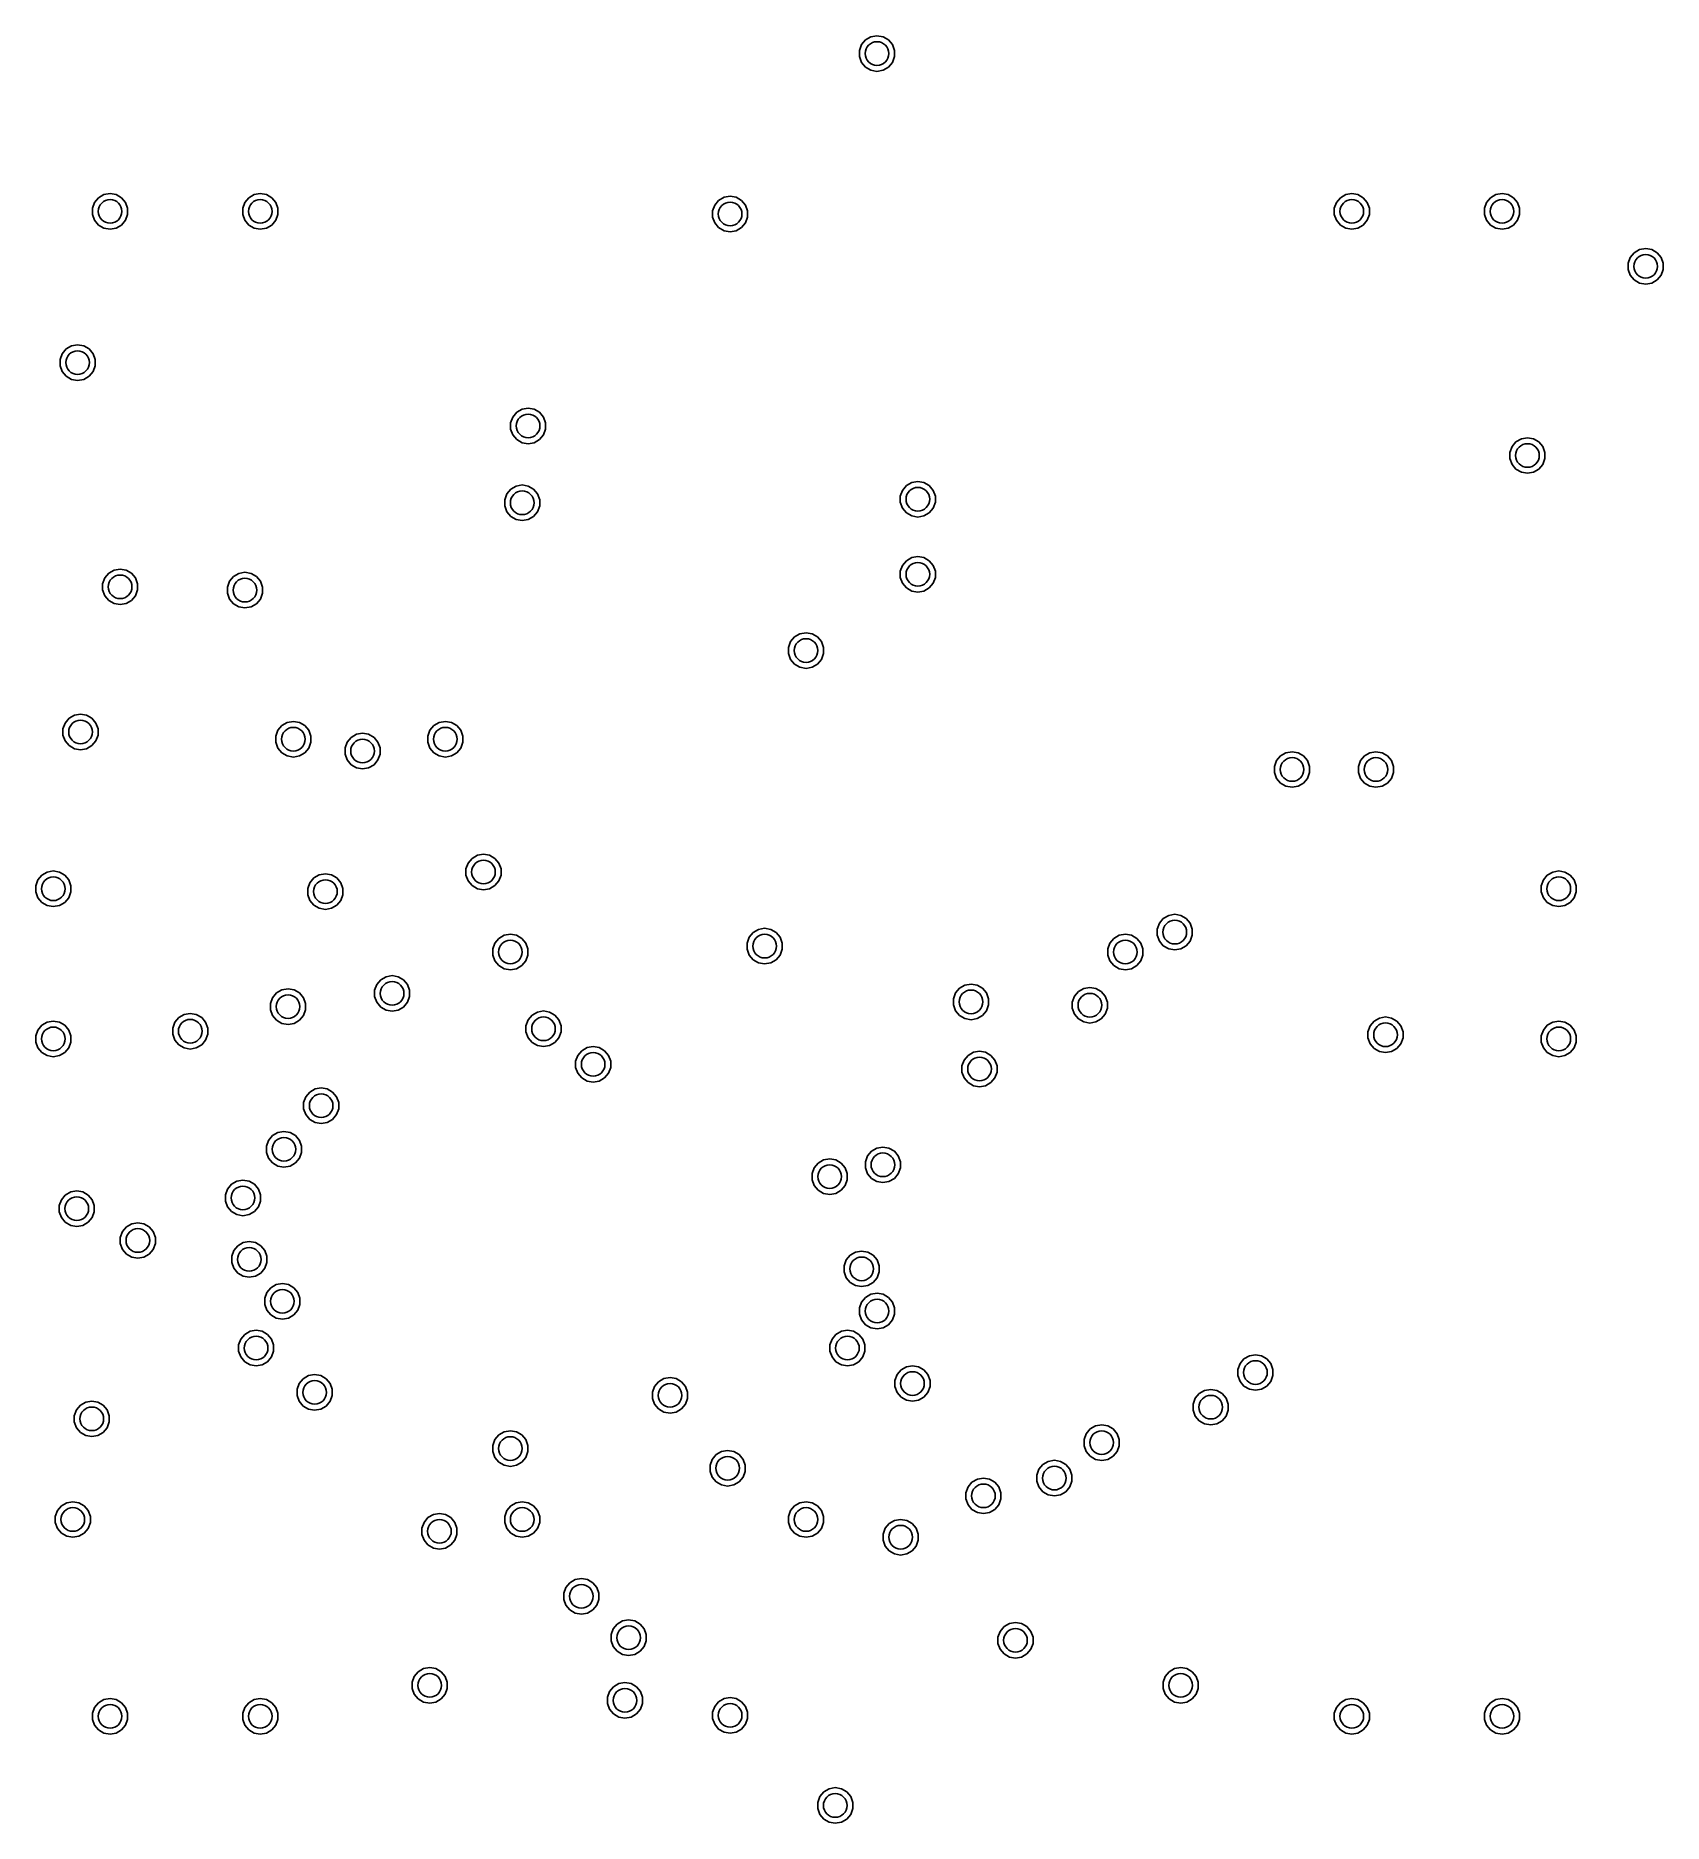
# Model space of a CAD drawing. Extents: x 2 to 29.5, y 0.5 to 30.7.
import ezdxf

# ---------------------------------------------------------------- set-up
doc = ezdxf.new("R2010")
doc.units = 0
doc.header["$MEASUREMENT"] = 0
doc.layers.add('BLACK', color=7, linetype='CONTINUOUS')

msp = doc.modelspace()

# ---------------------------------------------------------------- linework, layer by layer
at = {"layer": 'Black'}
for p, q in [((15.9034, 30.4523), (15.9392, 30.5506)), ((15.9392, 30.5506), (16.0064, 30.6307)), ((16.0064, 30.6307), (16.097, 30.683)), ((16.097, 30.683), (16.2, 30.7011)), ((16.2, 30.7011), (16.303, 30.683)), ((16.303, 30.683), (16.3936, 30.6307)), ((16.3936, 30.6307), (16.4608, 30.5506)), ((16.4608, 30.5506), (16.4966, 30.4523)), ((15.9034, 30.3477), (15.9034, 30.4523)), ((15.9392, 30.2494), (15.9034, 30.3477)), ((16.0064, 30.1693), (15.9392, 30.2494)), ((16.4608, 30.2494), (16.3936, 30.1693)), ((16.4966, 30.3477), (16.4608, 30.2494)), ((16.4966, 30.4523), (16.4966, 30.3477)), ((16.097, 30.117), (16.0064, 30.1693)), ((16.2, 30.0989), (16.097, 30.117)), ((16.303, 30.117), (16.2, 30.0989)), ((16.3936, 30.1693), (16.303, 30.117)), ((2.93343, 27.7823), (2.9692, 27.8806)), ((2.9692, 27.8806), (3.03643, 27.9607)), ((3.03643, 27.9607), (3.127, 28.013)), ((3.127, 28.013), (3.23, 28.0311)), ((3.23, 28.0311), (3.333, 28.013)), ((3.333, 28.013), (3.42357, 27.9607)), ((3.42357, 27.9607), (3.4908, 27.8806)), ((3.4908, 27.8806), (3.52657, 27.7823)), ((5.47343, 27.7823), (5.5092, 27.8806)), ((5.5092, 27.8806), (5.57643, 27.9607)), ((5.57643, 27.9607), (5.667, 28.013)), ((5.667, 28.013), (5.77, 28.0311)), ((5.77, 28.0311), (5.873, 28.013)), ((5.873, 28.013), (5.96357, 27.9607)), ((5.96357, 27.9607), (6.0308, 27.8806)), ((6.0308, 27.8806), (6.06657, 27.7823)), ((13.4194, 27.7383), (13.4552, 27.8366)), ((13.4552, 27.8366), (13.5224, 27.9167)), ((13.5224, 27.9167), (13.613, 27.969)), ((13.613, 27.969), (13.716, 27.9871)), ((13.716, 27.9871), (13.819, 27.969)), ((13.819, 27.969), (13.9096, 27.9167)), ((13.9096, 27.9167), (13.9768, 27.8366)), ((13.9768, 27.8366), (14.0126, 27.7383)), ((23.9334, 27.7823), (23.9692, 27.8806)), ((23.9692, 27.8806), (24.0364, 27.9607)), ((24.0364, 27.9607), (24.127, 28.013)), ((24.127, 28.013), (24.23, 28.0311)), ((24.23, 28.0311), (24.333, 28.013)), ((24.333, 28.013), (24.4236, 27.9607)), ((24.4236, 27.9607), (24.4908, 27.8806)), ((24.4908, 27.8806), (24.5266, 27.7823)), ((26.4734, 27.7823), (26.5092, 27.8806)), ((26.5092, 27.8806), (26.5764, 27.9607)), ((26.5764, 27.9607), (26.667, 28.013)), ((26.667, 28.013), (26.77, 28.0311)), ((26.77, 28.0311), (26.873, 28.013)), ((26.873, 28.013), (26.9636, 27.9607)), ((26.9636, 27.9607), (27.0308, 27.8806)), ((27.0308, 27.8806), (27.0666, 27.7823)), ((2.93343, 27.6777), (2.93343, 27.7823)), ((2.9692, 27.5794), (2.93343, 27.6777)), ((3.03643, 27.4993), (2.9692, 27.5794)), ((3.4908, 27.5794), (3.42357, 27.4993)), ((3.52657, 27.6777), (3.4908, 27.5794)), ((3.52657, 27.7823), (3.52657, 27.6777)), ((5.47343, 27.6777), (5.47343, 27.7823)), ((5.5092, 27.5794), (5.47343, 27.6777)), ((5.57643, 27.4993), (5.5092, 27.5794)), ((6.0308, 27.5794), (5.96357, 27.4993)), ((6.06657, 27.6777), (6.0308, 27.5794)), ((6.06657, 27.7823), (6.06657, 27.6777)), ((13.4194, 27.6337), (13.4194, 27.7383)), ((13.4552, 27.5354), (13.4194, 27.6337)), ((13.5224, 27.4553), (13.4552, 27.5354)), ((13.9768, 27.5354), (13.9096, 27.4553)), ((14.0126, 27.6337), (13.9768, 27.5354)), ((14.0126, 27.7383), (14.0126, 27.6337)), ((23.9334, 27.6777), (23.9334, 27.7823)), ((23.9692, 27.5794), (23.9334, 27.6777)), ((24.0364, 27.4993), (23.9692, 27.5794)), ((24.4908, 27.5794), (24.4236, 27.4993)), ((24.5266, 27.6777), (24.4908, 27.5794)), ((24.5266, 27.7823), (24.5266, 27.6777)), ((26.4734, 27.6777), (26.4734, 27.7823)), ((26.5092, 27.5794), (26.4734, 27.6777)), ((26.5764, 27.4993), (26.5092, 27.5794)), ((27.0308, 27.5794), (26.9636, 27.4993)), ((27.0666, 27.6777), (27.0308, 27.5794)), ((27.0666, 27.7823), (27.0666, 27.6777)), ((3.127, 27.447), (3.03643, 27.4993)), ((3.23, 27.4289), (3.127, 27.447)), ((3.333, 27.447), (3.23, 27.4289)), ((3.42357, 27.4993), (3.333, 27.447)), ((5.667, 27.447), (5.57643, 27.4993)), ((5.77, 27.4289), (5.667, 27.447)), ((5.873, 27.447), (5.77, 27.4289)), ((5.96357, 27.4993), (5.873, 27.447)), ((13.613, 27.403), (13.5224, 27.4553)), ((13.716, 27.3849), (13.613, 27.403)), ((13.819, 27.403), (13.716, 27.3849)), ((13.9096, 27.4553), (13.819, 27.403)), ((24.127, 27.447), (24.0364, 27.4993)), ((24.23, 27.4289), (24.127, 27.447)), ((24.333, 27.447), (24.23, 27.4289)), ((24.4236, 27.4993), (24.333, 27.447)), ((26.667, 27.447), (26.5764, 27.4993)), ((26.77, 27.4289), (26.667, 27.447)), ((26.873, 27.447), (26.77, 27.4289)), ((26.9636, 27.4993), (26.873, 27.447)), ((28.9034, 26.8523), (28.9392, 26.9506)), ((28.9392, 26.9506), (29.0064, 27.0307)), ((29.0064, 27.0307), (29.097, 27.083)), ((29.097, 27.083), (29.2, 27.1011)), ((29.2, 27.1011), (29.303, 27.083)), ((29.303, 27.083), (29.3936, 27.0307)), ((29.3936, 27.0307), (29.4608, 26.9506)), ((29.4608, 26.9506), (29.4966, 26.8523)), ((28.9034, 26.7477), (28.9034, 26.8523)), ((28.9392, 26.6494), (28.9034, 26.7477)), ((29.0064, 26.5693), (28.9392, 26.6494)), ((29.4608, 26.6494), (29.3936, 26.5693)), ((29.4966, 26.7477), (29.4608, 26.6494)), ((29.4966, 26.8523), (29.4966, 26.7477)), ((29.097, 26.517), (29.0064, 26.5693)), ((29.2, 26.4989), (29.097, 26.517)), ((29.303, 26.517), (29.2, 26.4989)), ((29.3936, 26.5693), (29.303, 26.517)), ((2.42028, 25.322), (2.48751, 25.4021)), ((2.48751, 25.4021), (2.57809, 25.4544)), ((2.57809, 25.4544), (2.68108, 25.4726)), ((2.68108, 25.4726), (2.78408, 25.4544)), ((2.78408, 25.4544), (2.87466, 25.4021)), ((2.87466, 25.4021), (2.94189, 25.322)), ((2.38451, 25.2237), (2.42028, 25.322)), ((2.38451, 25.1191), (2.38451, 25.2237)), ((2.42028, 25.0209), (2.38451, 25.1191)), ((2.94189, 25.322), (2.97766, 25.2237)), ((2.97766, 25.1191), (2.94189, 25.0209)), ((2.97766, 25.2237), (2.97766, 25.1191)), ((2.48751, 24.9407), (2.42028, 25.0209)), ((2.57809, 24.8884), (2.48751, 24.9407)), ((2.68108, 24.8703), (2.57809, 24.8884)), ((2.78408, 24.8884), (2.68108, 24.8703)), ((2.87466, 24.9407), (2.78408, 24.8884)), ((2.94189, 25.0209), (2.87466, 24.9407)), ((10.0034, 24.1523), (10.0392, 24.2506)), ((10.0392, 24.2506), (10.1064, 24.3307)), ((10.1064, 24.3307), (10.197, 24.383)), ((10.197, 24.383), (10.3, 24.4011)), ((10.3, 24.4011), (10.403, 24.383)), ((10.403, 24.383), (10.4936, 24.3307)), ((10.4936, 24.3307), (10.5608, 24.2506)), ((10.5608, 24.2506), (10.5966, 24.1523)), ((10.0034, 24.0477), (10.0034, 24.1523)), ((10.0392, 23.9494), (10.0034, 24.0477)), ((10.1064, 23.8693), (10.0392, 23.9494)), ((10.5608, 23.9494), (10.4936, 23.8693)), ((10.5966, 24.0477), (10.5608, 23.9494)), ((10.5966, 24.1523), (10.5966, 24.0477)), ((27.097, 23.883), (27.2, 23.9011)), ((27.2, 23.9011), (27.303, 23.883)), ((10.197, 23.817), (10.1064, 23.8693)), ((10.3, 23.7989), (10.197, 23.817)), ((10.403, 23.817), (10.3, 23.7989)), ((10.4936, 23.8693), (10.403, 23.817)), ((26.9034, 23.6523), (26.9392, 23.7506)), ((26.9034, 23.5477), (26.9034, 23.6523)), ((26.9392, 23.7506), (27.0064, 23.8307)), ((27.0064, 23.8307), (27.097, 23.883)), ((27.303, 23.883), (27.3936, 23.8307)), ((27.3936, 23.8307), (27.4608, 23.7506)), ((27.4608, 23.7506), (27.4966, 23.6523)), ((27.4966, 23.6523), (27.4966, 23.5477)), ((26.9392, 23.4494), (26.9034, 23.5477)), ((27.0064, 23.3693), (26.9392, 23.4494)), ((27.097, 23.317), (27.0064, 23.3693)), ((27.2, 23.2989), (27.097, 23.317)), ((27.303, 23.317), (27.2, 23.2989)), ((27.3936, 23.3693), (27.303, 23.317)), ((27.4608, 23.4494), (27.3936, 23.3693)), ((27.4966, 23.5477), (27.4608, 23.4494)), ((9.9392, 22.9506), (10.0064, 23.0307)), ((10.0064, 23.0307), (10.097, 23.083)), ((10.097, 23.083), (10.2, 23.1011)), ((10.2, 23.1011), (10.303, 23.083)), ((10.303, 23.083), (10.3936, 23.0307)), ((10.3936, 23.0307), (10.4608, 22.9506)), ((16.5944, 22.9123), (16.6302, 23.0106)), ((16.6302, 23.0106), (16.6974, 23.0907)), ((16.6974, 23.0907), (16.788, 23.143)), ((16.788, 23.143), (16.891, 23.1611)), ((16.891, 23.1611), (16.994, 23.143)), ((16.994, 23.143), (17.0846, 23.0907)), ((17.0846, 23.0907), (17.1518, 23.0106)), ((17.1518, 23.0106), (17.1876, 22.9123)), ((9.90343, 22.8523), (9.9392, 22.9506)), ((9.90343, 22.7477), (9.90343, 22.8523)), ((9.9392, 22.6494), (9.90343, 22.7477)), ((10.4608, 22.9506), (10.4966, 22.8523)), ((10.4966, 22.7477), (10.4608, 22.6494)), ((10.4966, 22.8523), (10.4966, 22.7477)), ((16.5944, 22.8077), (16.5944, 22.9123)), ((16.6302, 22.7094), (16.5944, 22.8077)), ((16.6974, 22.6293), (16.6302, 22.7094)), ((17.1518, 22.7094), (17.0846, 22.6293)), ((17.1876, 22.8077), (17.1518, 22.7094)), ((17.1876, 22.9123), (17.1876, 22.8077)), ((10.0064, 22.5693), (9.9392, 22.6494)), ((10.097, 22.517), (10.0064, 22.5693)), ((10.2, 22.4989), (10.097, 22.517)), ((10.303, 22.517), (10.2, 22.4989)), ((10.3936, 22.5693), (10.303, 22.517)), ((10.4608, 22.6494), (10.3936, 22.5693)), ((16.788, 22.577), (16.6974, 22.6293)), ((16.891, 22.5589), (16.788, 22.577)), ((16.994, 22.577), (16.891, 22.5589)), ((17.0846, 22.6293), (16.994, 22.577)), ((16.6302, 21.7406), (16.6974, 21.8207)), ((16.6974, 21.8207), (16.788, 21.873)), ((16.788, 21.873), (16.891, 21.8911)), ((16.891, 21.8911), (16.994, 21.873)), ((16.994, 21.873), (17.0846, 21.8207)), ((17.0846, 21.8207), (17.1518, 21.7406)), ((3.10343, 21.4303), (3.1392, 21.5286)), ((3.1392, 21.5286), (3.20643, 21.6087)), ((3.20643, 21.6087), (3.297, 21.661)), ((3.297, 21.661), (3.4, 21.6792)), ((3.4, 21.6792), (3.503, 21.661)), ((3.503, 21.661), (3.59357, 21.6087)), ((3.59357, 21.6087), (3.6608, 21.5286)), ((3.6608, 21.5286), (3.69657, 21.4303)), ((5.21444, 21.3749), (5.25021, 21.4732)), ((5.25021, 21.4732), (5.31743, 21.5533)), ((5.31743, 21.5533), (5.40801, 21.6056)), ((5.40801, 21.6056), (5.51101, 21.6238)), ((5.51101, 21.6238), (5.61401, 21.6056)), ((5.61401, 21.6056), (5.70458, 21.5533)), ((5.70458, 21.5533), (5.77181, 21.4732)), ((5.77181, 21.4732), (5.80758, 21.3749)), ((16.5944, 21.6423), (16.6302, 21.7406)), ((16.5944, 21.5377), (16.5944, 21.6423)), ((16.6302, 21.4394), (16.5944, 21.5377)), ((17.1518, 21.7406), (17.1876, 21.6423)), ((17.1876, 21.5377), (17.1518, 21.4394)), ((17.1876, 21.6423), (17.1876, 21.5377)), ((3.10343, 21.3257), (3.10343, 21.4303)), ((3.1392, 21.2274), (3.10343, 21.3257)), ((3.20643, 21.1473), (3.1392, 21.2274)), ((3.6608, 21.2274), (3.59357, 21.1473)), ((3.69657, 21.3257), (3.6608, 21.2274)), ((3.69657, 21.4303), (3.69657, 21.3257)), ((5.21444, 21.2703), (5.21444, 21.3749)), ((5.25021, 21.1721), (5.21444, 21.2703)), ((5.31743, 21.0919), (5.25021, 21.1721)), ((5.77181, 21.1721), (5.70458, 21.0919)), ((5.80758, 21.2703), (5.77181, 21.1721)), ((5.80758, 21.3749), (5.80758, 21.2703)), ((16.6974, 21.3593), (16.6302, 21.4394)), ((16.788, 21.307), (16.6974, 21.3593)), ((16.891, 21.2889), (16.788, 21.307)), ((16.994, 21.307), (16.891, 21.2889)), ((17.0846, 21.3593), (16.994, 21.307)), ((17.1518, 21.4394), (17.0846, 21.3593)), ((3.297, 21.095), (3.20643, 21.1473)), ((3.4, 21.0769), (3.297, 21.095)), ((3.503, 21.095), (3.4, 21.0769)), ((3.59357, 21.1473), (3.503, 21.095)), ((5.40801, 21.0397), (5.31743, 21.0919)), ((5.51101, 21.0215), (5.40801, 21.0397)), ((5.61401, 21.0397), (5.51101, 21.0215)), ((5.70458, 21.0919), (5.61401, 21.0397)), ((14.8064, 20.5307), (14.897, 20.583)), ((14.897, 20.583), (15, 20.6011)), ((15, 20.6011), (15.103, 20.583)), ((15.103, 20.583), (15.1936, 20.5307)), ((14.7034, 20.3523), (14.7392, 20.4506)), ((14.7034, 20.2477), (14.7034, 20.3523)), ((14.7392, 20.4506), (14.8064, 20.5307)), ((15.1936, 20.5307), (15.2608, 20.4506)), ((15.2608, 20.4506), (15.2966, 20.3523)), ((15.2966, 20.3523), (15.2966, 20.2477)), ((14.7392, 20.1494), (14.7034, 20.2477)), ((14.8064, 20.0693), (14.7392, 20.1494)), ((14.897, 20.017), (14.8064, 20.0693)), ((15, 19.9989), (14.897, 20.017)), ((15.103, 20.017), (15, 19.9989)), ((15.1936, 20.0693), (15.103, 20.017)), ((15.2608, 20.1494), (15.1936, 20.0693)), ((15.2966, 20.2477), (15.2608, 20.1494)), ((2.43393, 18.9753), (2.4697, 19.0736)), ((2.4697, 19.0736), (2.53693, 19.1537)), ((2.53693, 19.1537), (2.6275, 19.206)), ((2.6275, 19.206), (2.7305, 19.2241)), ((2.7305, 19.2241), (2.8335, 19.206)), ((2.8335, 19.206), (2.92407, 19.1537)), ((2.92407, 19.1537), (2.9913, 19.0736)), ((2.9913, 19.0736), (3.02707, 18.9753)), ((6.13643, 19.0307), (6.227, 19.083)), ((6.227, 19.083), (6.33, 19.1011)), ((6.33, 19.1011), (6.433, 19.083)), ((6.433, 19.083), (6.52357, 19.0307)), ((8.70643, 19.0307), (8.797, 19.083)), ((8.797, 19.083), (8.9, 19.1011)), ((8.9, 19.1011), (9.003, 19.083)), ((9.003, 19.083), (9.09357, 19.0307)), ((2.43393, 18.8707), (2.43393, 18.9753)), ((2.4697, 18.7724), (2.43393, 18.8707)), ((2.53693, 18.6923), (2.4697, 18.7724)), ((2.9913, 18.7724), (2.92407, 18.6923)), ((3.02707, 18.8707), (2.9913, 18.7724)), ((3.02707, 18.9753), (3.02707, 18.8707)), ((6.03343, 18.8523), (6.0692, 18.9506)), ((6.03343, 18.7477), (6.03343, 18.8523)), ((6.0692, 18.9506), (6.13643, 19.0307)), ((6.52357, 19.0307), (6.5908, 18.9506)), ((6.5908, 18.9506), (6.62657, 18.8523)), ((6.62657, 18.8523), (6.62657, 18.7477)), ((7.20343, 18.6523), (7.2392, 18.7506)), ((7.2392, 18.7506), (7.30643, 18.8307)), ((7.30643, 18.8307), (7.397, 18.883)), ((7.397, 18.883), (7.5, 18.9011)), ((7.5, 18.9011), (7.603, 18.883)), ((7.603, 18.883), (7.69357, 18.8307)), ((7.69357, 18.8307), (7.7608, 18.7506)), ((7.7608, 18.7506), (7.79657, 18.6523)), ((8.60343, 18.8523), (8.6392, 18.9506)), ((8.60343, 18.7477), (8.60343, 18.8523)), ((8.6392, 18.9506), (8.70643, 19.0307)), ((9.09357, 19.0307), (9.1608, 18.9506)), ((9.1608, 18.9506), (9.19657, 18.8523)), ((9.19657, 18.8523), (9.19657, 18.7477)), ((2.6275, 18.64), (2.53693, 18.6923)), ((2.7305, 18.6219), (2.6275, 18.64)), ((2.8335, 18.64), (2.7305, 18.6219)), ((2.92407, 18.6923), (2.8335, 18.64)), ((6.0692, 18.6494), (6.03343, 18.7477)), ((6.13643, 18.5693), (6.0692, 18.6494)), ((6.227, 18.517), (6.13643, 18.5693)), ((6.33, 18.4989), (6.227, 18.517)), ((6.433, 18.517), (6.33, 18.4989)), ((6.52357, 18.5693), (6.433, 18.517)), ((6.5908, 18.6494), (6.52357, 18.5693)), ((6.62657, 18.7477), (6.5908, 18.6494)), ((7.20343, 18.5477), (7.20343, 18.6523)), ((7.2392, 18.4494), (7.20343, 18.5477)), ((7.30643, 18.3693), (7.2392, 18.4494)), ((7.7608, 18.4494), (7.69357, 18.3693)), ((7.79657, 18.5477), (7.7608, 18.4494)), ((7.79657, 18.6523), (7.79657, 18.5477)), ((8.6392, 18.6494), (8.60343, 18.7477)), ((8.70643, 18.5693), (8.6392, 18.6494)), ((8.797, 18.517), (8.70643, 18.5693)), ((8.9, 18.4989), (8.797, 18.517)), ((9.003, 18.517), (8.9, 18.4989)), ((9.09357, 18.5693), (9.003, 18.517)), ((9.1608, 18.6494), (9.09357, 18.5693)), ((9.19657, 18.7477), (9.1608, 18.6494)), ((22.9587, 18.4386), (23.0259, 18.5187)), ((23.0259, 18.5187), (23.1165, 18.571)), ((23.1165, 18.571), (23.2195, 18.5891)), ((23.2195, 18.5891), (23.3225, 18.571)), ((23.3225, 18.571), (23.4131, 18.5187)), ((23.4131, 18.5187), (23.4803, 18.4386)), ((24.3772, 18.4386), (24.4444, 18.5187)), ((24.4444, 18.5187), (24.535, 18.571)), ((24.535, 18.571), (24.638, 18.5891)), ((24.638, 18.5891), (24.741, 18.571)), ((24.741, 18.571), (24.8316, 18.5187)), ((24.8316, 18.5187), (24.8988, 18.4386)), ((7.397, 18.317), (7.30643, 18.3693)), ((7.5, 18.2989), (7.397, 18.317)), ((7.603, 18.317), (7.5, 18.2989)), ((7.69357, 18.3693), (7.603, 18.317)), ((22.9229, 18.3403), (22.9587, 18.4386)), ((22.9229, 18.2357), (22.9229, 18.3403)), ((22.9587, 18.1374), (22.9229, 18.2357)), ((23.4803, 18.4386), (23.5161, 18.3403)), ((23.5161, 18.2357), (23.4803, 18.1374)), ((23.5161, 18.3403), (23.5161, 18.2357)), ((24.3414, 18.3403), (24.3772, 18.4386)), ((24.3414, 18.2357), (24.3414, 18.3403)), ((24.3772, 18.1374), (24.3414, 18.2357)), ((24.8988, 18.4386), (24.9346, 18.3403)), ((24.9346, 18.2357), (24.8988, 18.1374)), ((24.9346, 18.3403), (24.9346, 18.2357)), ((23.0259, 18.0573), (22.9587, 18.1374)), ((23.1165, 18.005), (23.0259, 18.0573)), ((23.2195, 17.9869), (23.1165, 18.005)), ((23.3225, 18.005), (23.2195, 17.9869)), ((23.4131, 18.0573), (23.3225, 18.005)), ((23.4803, 18.1374), (23.4131, 18.0573)), ((24.4444, 18.0573), (24.3772, 18.1374)), ((24.535, 18.005), (24.4444, 18.0573)), ((24.638, 17.9869), (24.535, 18.005)), ((24.741, 18.005), (24.638, 17.9869)), ((24.8316, 18.0573), (24.741, 18.005)), ((24.8988, 18.1374), (24.8316, 18.0573)), ((9.24867, 16.6056), (9.28444, 16.7038)), ((9.28444, 16.7038), (9.35166, 16.784)), ((9.35166, 16.784), (9.44224, 16.8362)), ((9.44224, 16.8362), (9.54524, 16.8544)), ((9.54524, 16.8544), (9.64823, 16.8362)), ((9.64823, 16.8362), (9.73881, 16.784)), ((9.73881, 16.784), (9.80604, 16.7038)), ((9.80604, 16.7038), (9.84181, 16.6056)), ((1.97343, 16.3223), (2.0092, 16.4206)), ((2.0092, 16.4206), (2.07643, 16.5007)), ((2.07643, 16.5007), (2.167, 16.553)), ((2.167, 16.553), (2.27, 16.5711)), ((2.27, 16.5711), (2.373, 16.553)), ((2.373, 16.553), (2.46357, 16.5007)), ((2.46357, 16.5007), (2.5308, 16.4206)), ((2.5308, 16.4206), (2.56657, 16.3223)), ((6.57543, 16.2746), (6.6112, 16.3729)), ((6.6112, 16.3729), (6.67842, 16.453)), ((6.67842, 16.453), (6.769, 16.5053)), ((6.769, 16.5053), (6.872, 16.5235)), ((6.872, 16.5235), (6.975, 16.5053)), ((6.975, 16.5053), (7.06557, 16.453)), ((7.06557, 16.453), (7.1328, 16.3729)), ((7.1328, 16.3729), (7.16857, 16.2746)), ((9.24867, 16.501), (9.24867, 16.6056)), ((9.28444, 16.4027), (9.24867, 16.501)), ((9.35166, 16.3226), (9.28444, 16.4027)), ((9.80604, 16.4027), (9.73881, 16.3226)), ((9.84181, 16.501), (9.80604, 16.4027)), ((9.84181, 16.6056), (9.84181, 16.501)), ((27.4334, 16.3223), (27.4692, 16.4206)), ((27.4692, 16.4206), (27.5364, 16.5007)), ((27.5364, 16.5007), (27.627, 16.553)), ((27.627, 16.553), (27.73, 16.5711)), ((27.73, 16.5711), (27.833, 16.553)), ((27.833, 16.553), (27.9236, 16.5007)), ((27.9236, 16.5007), (27.9908, 16.4206)), ((27.9908, 16.4206), (28.0266, 16.3223)), ((1.97343, 16.2177), (1.97343, 16.3223)), ((2.0092, 16.1194), (1.97343, 16.2177)), ((2.07643, 16.0393), (2.0092, 16.1194)), ((2.167, 15.987), (2.07643, 16.0393)), ((2.46357, 16.0393), (2.373, 15.987)), ((2.5308, 16.1194), (2.46357, 16.0393)), ((2.56657, 16.2177), (2.5308, 16.1194)), ((2.56657, 16.3223), (2.56657, 16.2177)), ((6.57543, 16.17), (6.57543, 16.2746)), ((6.6112, 16.0718), (6.57543, 16.17)), ((6.67842, 15.9916), (6.6112, 16.0718)), ((7.1328, 16.0718), (7.06557, 15.9916)), ((7.16857, 16.17), (7.1328, 16.0718)), ((7.16857, 16.2746), (7.16857, 16.17)), ((9.44224, 16.2703), (9.35166, 16.3226)), ((9.54524, 16.2521), (9.44224, 16.2703)), ((9.64823, 16.2703), (9.54524, 16.2521)), ((9.73881, 16.3226), (9.64823, 16.2703)), ((27.4334, 16.2177), (27.4334, 16.3223)), ((27.4692, 16.1194), (27.4334, 16.2177)), ((27.5364, 16.0393), (27.4692, 16.1194)), ((27.627, 15.987), (27.5364, 16.0393)), ((27.9236, 16.0393), (27.833, 15.987)), ((27.9908, 16.1194), (27.9236, 16.0393)), ((28.0266, 16.2177), (27.9908, 16.1194)), ((28.0266, 16.3223), (28.0266, 16.2177)), ((2.27, 15.9689), (2.167, 15.987)), ((2.373, 15.987), (2.27, 15.9689)), ((6.769, 15.9393), (6.67842, 15.9916)), ((6.872, 15.9212), (6.769, 15.9393)), ((6.975, 15.9393), (6.872, 15.9212)), ((7.06557, 15.9916), (6.975, 15.9393)), ((20.9752, 15.6874), (21.0424, 15.7675)), ((21.0424, 15.7675), (21.133, 15.8198)), ((21.133, 15.8198), (21.236, 15.8379)), ((21.236, 15.8379), (21.339, 15.8198)), ((21.339, 15.8198), (21.4295, 15.7675)), ((21.4295, 15.7675), (21.4968, 15.6874)), ((27.73, 15.9689), (27.627, 15.987)), ((27.833, 15.987), (27.73, 15.9689)), ((9.7392, 15.3506), (9.80643, 15.4307)), ((9.80643, 15.4307), (9.897, 15.483)), ((9.897, 15.483), (10, 15.5011)), ((10, 15.5011), (10.103, 15.483)), ((10.103, 15.483), (10.1936, 15.4307)), ((10.1936, 15.4307), (10.2608, 15.3506)), ((14.0034, 15.3523), (14.0392, 15.4506)), ((14.0392, 15.4506), (14.1064, 15.5307)), ((14.1064, 15.5307), (14.197, 15.583)), ((14.197, 15.583), (14.3, 15.6011)), ((14.3, 15.6011), (14.403, 15.583)), ((14.403, 15.583), (14.4936, 15.5307)), ((14.4936, 15.5307), (14.5608, 15.4506)), ((14.5608, 15.4506), (14.5966, 15.3523)), ((20.1392, 15.3506), (20.2064, 15.4307)), ((20.2064, 15.4307), (20.297, 15.483)), ((20.297, 15.483), (20.4, 15.5011)), ((20.4, 15.5011), (20.503, 15.483)), ((20.503, 15.483), (20.5936, 15.4307)), ((20.5936, 15.4307), (20.6608, 15.3506)), ((20.9394, 15.5891), (20.9752, 15.6874)), ((20.9394, 15.4845), (20.9394, 15.5891)), ((20.9752, 15.3862), (20.9394, 15.4845)), ((21.4968, 15.6874), (21.5325, 15.5891)), ((21.5325, 15.4845), (21.4968, 15.3862)), ((21.5325, 15.5891), (21.5325, 15.4845)), ((9.70343, 15.2523), (9.7392, 15.3506)), ((9.70343, 15.1477), (9.70343, 15.2523)), ((9.7392, 15.0494), (9.70343, 15.1477)), ((10.2608, 15.3506), (10.2966, 15.2523)), ((10.2966, 15.1477), (10.2608, 15.0494)), ((10.2966, 15.2523), (10.2966, 15.1477)), ((14.0034, 15.2477), (14.0034, 15.3523)), ((14.0392, 15.1494), (14.0034, 15.2477)), ((14.1064, 15.0693), (14.0392, 15.1494)), ((14.5608, 15.1494), (14.4936, 15.0693)), ((14.5966, 15.2477), (14.5608, 15.1494)), ((14.5966, 15.3523), (14.5966, 15.2477)), ((20.1034, 15.2523), (20.1392, 15.3506)), ((20.1034, 15.1477), (20.1034, 15.2523)), ((20.1392, 15.0494), (20.1034, 15.1477)), ((20.6608, 15.3506), (20.6966, 15.2523)), ((20.6966, 15.1477), (20.6608, 15.0494)), ((20.6966, 15.2523), (20.6966, 15.1477)), ((21.0424, 15.3061), (20.9752, 15.3862)), ((21.133, 15.2538), (21.0424, 15.3061)), ((21.236, 15.2356), (21.133, 15.2538)), ((21.339, 15.2538), (21.236, 15.2356)), ((21.4295, 15.3061), (21.339, 15.2538)), ((21.4968, 15.3862), (21.4295, 15.3061)), ((9.80643, 14.9693), (9.7392, 15.0494)), ((9.897, 14.917), (9.80643, 14.9693)), ((10, 14.8989), (9.897, 14.917)), ((10.103, 14.917), (10, 14.8989)), ((10.1936, 14.9693), (10.103, 14.917)), ((10.2608, 15.0494), (10.1936, 14.9693)), ((14.197, 15.017), (14.1064, 15.0693)), ((14.3, 14.9989), (14.197, 15.017)), ((14.403, 15.017), (14.3, 14.9989)), ((14.4936, 15.0693), (14.403, 15.017)), ((20.2064, 14.9693), (20.1392, 15.0494)), ((20.297, 14.917), (20.2064, 14.9693)), ((20.4, 14.8989), (20.297, 14.917)), ((20.503, 14.917), (20.4, 14.8989)), ((20.5936, 14.9693), (20.503, 14.917)), ((20.6608, 15.0494), (20.5936, 14.9693)), ((6.04642, 14.5068), (6.13699, 14.5591)), ((6.13699, 14.5591), (6.23999, 14.5773)), ((6.23999, 14.5773), (6.34299, 14.5591)), ((6.34299, 14.5591), (6.43356, 14.5068)), ((7.70343, 14.5523), (7.7392, 14.6506)), ((7.70343, 14.4477), (7.70343, 14.5523)), ((7.7392, 14.6506), (7.80643, 14.7307)), ((7.80643, 14.7307), (7.897, 14.783)), ((7.897, 14.783), (8, 14.8011)), ((8, 14.8011), (8.103, 14.783)), ((8.103, 14.783), (8.19357, 14.7307)), ((8.19357, 14.7307), (8.2608, 14.6506)), ((8.2608, 14.6506), (8.29657, 14.5523)), ((8.29657, 14.5523), (8.29657, 14.4477)), ((17.5292, 14.5071), (17.5964, 14.5872)), ((17.5964, 14.5872), (17.687, 14.6395)), ((17.687, 14.6395), (17.79, 14.6577)), ((17.79, 14.6577), (17.893, 14.6395)), ((17.893, 14.6395), (17.9835, 14.5872)), ((17.9835, 14.5872), (18.0508, 14.5071)), ((19.5392, 14.4506), (19.6064, 14.5307)), ((19.6064, 14.5307), (19.697, 14.583)), ((19.697, 14.583), (19.8, 14.6011)), ((19.8, 14.6011), (19.903, 14.583)), ((19.903, 14.583), (19.9936, 14.5307)), ((19.9936, 14.5307), (20.0608, 14.4506)), ((5.94342, 14.3284), (5.97919, 14.4267)), ((5.94342, 14.2238), (5.94342, 14.3284)), ((5.97919, 14.1255), (5.94342, 14.2238)), ((5.97919, 14.4267), (6.04642, 14.5068)), ((6.43356, 14.5068), (6.50079, 14.4267)), ((6.50079, 14.4267), (6.53656, 14.3284)), ((6.53656, 14.2238), (6.50079, 14.1255)), ((6.53656, 14.3284), (6.53656, 14.2238)), ((7.7392, 14.3494), (7.70343, 14.4477)), ((7.80643, 14.2693), (7.7392, 14.3494)), ((7.897, 14.217), (7.80643, 14.2693)), ((8, 14.1989), (7.897, 14.217)), ((8.103, 14.217), (8, 14.1989)), ((8.19357, 14.2693), (8.103, 14.217)), ((8.2608, 14.3494), (8.19357, 14.2693)), ((8.29657, 14.4477), (8.2608, 14.3494)), ((17.4934, 14.4088), (17.5292, 14.5071)), ((17.4934, 14.3043), (17.4934, 14.4088)), ((17.5292, 14.206), (17.4934, 14.3043)), ((18.0508, 14.5071), (18.0865, 14.4088)), ((18.0865, 14.3043), (18.0508, 14.206)), ((18.0865, 14.4088), (18.0865, 14.3043)), ((19.5034, 14.3523), (19.5392, 14.4506)), ((19.5034, 14.2477), (19.5034, 14.3523)), ((19.5392, 14.1494), (19.5034, 14.2477)), ((20.0608, 14.4506), (20.0966, 14.3523)), ((20.0966, 14.2477), (20.0608, 14.1494)), ((20.0966, 14.3523), (20.0966, 14.2477)), ((2.0092, 13.8806), (2.07643, 13.9607)), ((2.07643, 13.9607), (2.167, 14.013)), ((2.167, 14.013), (2.27, 14.0311)), ((2.27, 14.0311), (2.373, 14.013)), ((2.373, 14.013), (2.46357, 13.9607)), ((2.46357, 13.9607), (2.5308, 13.8806)), ((4.28927, 13.9123), (4.32504, 14.0106)), ((4.28927, 13.8077), (4.28927, 13.9123)), ((4.32504, 14.0106), (4.39227, 14.0907)), ((4.39227, 14.0907), (4.48284, 14.143)), ((4.48284, 14.143), (4.58584, 14.1612)), ((4.58584, 14.1612), (4.68884, 14.143)), ((4.68884, 14.143), (4.77941, 14.0907)), ((4.77941, 14.0907), (4.84664, 14.0106)), ((4.84664, 14.0106), (4.88241, 13.9123)), ((4.88241, 13.9123), (4.88241, 13.8077)), ((6.04642, 14.0454), (5.97919, 14.1255)), ((6.13699, 13.9931), (6.04642, 14.0454)), ((6.23999, 13.975), (6.13699, 13.9931)), ((6.34299, 13.9931), (6.23999, 13.975)), ((6.43356, 14.0454), (6.34299, 13.9931)), ((6.50079, 14.1255), (6.43356, 14.0454)), ((10.2634, 13.9533), (10.2992, 14.0516)), ((10.2634, 13.8487), (10.2634, 13.9533)), ((10.2992, 14.0516), (10.3664, 14.1317)), ((10.3664, 14.1317), (10.457, 14.184)), ((10.457, 14.184), (10.56, 14.2022)), ((10.56, 14.2022), (10.663, 14.184)), ((10.663, 14.184), (10.7536, 14.1317)), ((10.7536, 14.1317), (10.8208, 14.0516)), ((10.8208, 14.0516), (10.8566, 13.9533)), ((10.8566, 13.9533), (10.8566, 13.8487)), ((17.5964, 14.1259), (17.5292, 14.206)), ((17.687, 14.0736), (17.5964, 14.1259)), ((17.79, 14.0554), (17.687, 14.0736)), ((17.893, 14.0736), (17.79, 14.0554)), ((17.9835, 14.1259), (17.893, 14.0736)), ((18.0508, 14.206), (17.9835, 14.1259)), ((19.6064, 14.0693), (19.5392, 14.1494)), ((19.697, 14.017), (19.6064, 14.0693)), ((19.8, 13.9989), (19.697, 14.017)), ((19.903, 14.017), (19.8, 13.9989)), ((19.9936, 14.0693), (19.903, 14.017)), ((20.0608, 14.1494), (19.9936, 14.0693)), ((24.5034, 13.8523), (24.5392, 13.9506)), ((24.5392, 13.9506), (24.6064, 14.0307)), ((24.6064, 14.0307), (24.697, 14.083)), ((24.697, 14.083), (24.8, 14.1011)), ((24.8, 14.1011), (24.903, 14.083)), ((24.903, 14.083), (24.9936, 14.0307)), ((24.9936, 14.0307), (25.0608, 13.9506)), ((25.0608, 13.9506), (25.0966, 13.8523)), ((27.4692, 13.8806), (27.5364, 13.9607)), ((27.5364, 13.9607), (27.627, 14.013)), ((27.627, 14.013), (27.73, 14.0311)), ((27.73, 14.0311), (27.833, 14.013)), ((27.833, 14.013), (27.9236, 13.9607)), ((27.9236, 13.9607), (27.9908, 13.8806)), ((1.97343, 13.7823), (2.0092, 13.8806)), ((1.97343, 13.6777), (1.97343, 13.7823)), ((2.0092, 13.5794), (1.97343, 13.6777)), ((2.5308, 13.8806), (2.56657, 13.7823)), ((2.56657, 13.6777), (2.5308, 13.5794)), ((2.56657, 13.7823), (2.56657, 13.6777)), ((4.32504, 13.7094), (4.28927, 13.8077)), ((4.39227, 13.6293), (4.32504, 13.7094)), ((4.48284, 13.577), (4.39227, 13.6293)), ((4.77941, 13.6293), (4.68884, 13.577)), ((4.84664, 13.7094), (4.77941, 13.6293)), ((4.88241, 13.8077), (4.84664, 13.7094)), ((10.2992, 13.7504), (10.2634, 13.8487)), ((10.3664, 13.6703), (10.2992, 13.7504)), ((10.457, 13.618), (10.3664, 13.6703)), ((10.56, 13.5999), (10.457, 13.618)), ((10.663, 13.618), (10.56, 13.5999)), ((10.7536, 13.6703), (10.663, 13.618)), ((10.8208, 13.7504), (10.7536, 13.6703)), ((10.8566, 13.8487), (10.8208, 13.7504)), ((24.5034, 13.7477), (24.5034, 13.8523)), ((24.5392, 13.6494), (24.5034, 13.7477)), ((24.6064, 13.5693), (24.5392, 13.6494)), ((25.0608, 13.6494), (24.9936, 13.5693)), ((25.0966, 13.7477), (25.0608, 13.6494)), ((25.0966, 13.8523), (25.0966, 13.7477)), ((27.4334, 13.7823), (27.4692, 13.8806)), ((27.4334, 13.6777), (27.4334, 13.7823)), ((27.4692, 13.5794), (27.4334, 13.6777)), ((27.9908, 13.8806), (28.0266, 13.7823)), ((28.0266, 13.6777), (27.9908, 13.5794)), ((28.0266, 13.7823), (28.0266, 13.6777)), ((2.07643, 13.4993), (2.0092, 13.5794)), ((2.167, 13.447), (2.07643, 13.4993)), ((2.27, 13.4289), (2.167, 13.447)), ((2.373, 13.447), (2.27, 13.4289)), ((2.46357, 13.4993), (2.373, 13.447)), ((2.5308, 13.5794), (2.46357, 13.4993)), ((4.58584, 13.5589), (4.48284, 13.577)), ((4.68884, 13.577), (4.58584, 13.5589)), ((11.1034, 13.3523), (11.1392, 13.4506)), ((11.1034, 13.2477), (11.1034, 13.3523)), ((11.1392, 13.4506), (11.2064, 13.5307)), ((11.2064, 13.5307), (11.297, 13.583)), ((11.297, 13.583), (11.4, 13.6011)), ((11.4, 13.6011), (11.503, 13.583)), ((11.503, 13.583), (11.5936, 13.5307)), ((11.5936, 13.5307), (11.6608, 13.4506)), ((11.6608, 13.4506), (11.6966, 13.3523)), ((11.6966, 13.3523), (11.6966, 13.2477)), ((17.6373, 13.2734), (17.673, 13.3716)), ((17.673, 13.3716), (17.7403, 13.4518)), ((17.7403, 13.4518), (17.8308, 13.504)), ((17.8308, 13.504), (17.9338, 13.5222)), ((17.9338, 13.5222), (18.0368, 13.504)), ((18.0368, 13.504), (18.1274, 13.4518)), ((18.1274, 13.4518), (18.1946, 13.3716)), ((18.1946, 13.3716), (18.2304, 13.2734)), ((24.697, 13.517), (24.6064, 13.5693)), ((24.8, 13.4989), (24.697, 13.517)), ((24.903, 13.517), (24.8, 13.4989)), ((24.9936, 13.5693), (24.903, 13.517)), ((27.5364, 13.4993), (27.4692, 13.5794)), ((27.627, 13.447), (27.5364, 13.4993)), ((27.73, 13.4289), (27.627, 13.447)), ((27.833, 13.447), (27.73, 13.4289)), ((27.9236, 13.4993), (27.833, 13.447)), ((27.9908, 13.5794), (27.9236, 13.4993)), ((11.1392, 13.1494), (11.1034, 13.2477)), ((11.2064, 13.0693), (11.1392, 13.1494)), ((11.297, 13.017), (11.2064, 13.0693)), ((11.4, 12.9989), (11.297, 13.017)), ((11.503, 13.017), (11.4, 12.9989)), ((11.5936, 13.0693), (11.503, 13.017)), ((11.6608, 13.1494), (11.5936, 13.0693)), ((11.6966, 13.2477), (11.6608, 13.1494)), ((17.6373, 13.1688), (17.6373, 13.2734)), ((17.673, 13.0705), (17.6373, 13.1688)), ((17.7403, 12.9904), (17.673, 13.0705)), ((18.1946, 13.0705), (18.1274, 12.9904)), ((18.2304, 13.1688), (18.1946, 13.0705)), ((18.2304, 13.2734), (18.2304, 13.1688)), ((6.50343, 12.6523), (6.5392, 12.7506)), ((6.5392, 12.7506), (6.60643, 12.8307)), ((6.60643, 12.8307), (6.697, 12.883)), ((6.697, 12.883), (6.8, 12.9011)), ((6.8, 12.9011), (6.903, 12.883)), ((6.903, 12.883), (6.99357, 12.8307)), ((6.99357, 12.8307), (7.0608, 12.7506)), ((7.0608, 12.7506), (7.09657, 12.6523)), ((17.8308, 12.9381), (17.7403, 12.9904)), ((17.9338, 12.9199), (17.8308, 12.9381)), ((18.0368, 12.9381), (17.9338, 12.9199)), ((18.1274, 12.9904), (18.0368, 12.9381)), ((6.50343, 12.5477), (6.50343, 12.6523)), ((6.5392, 12.4494), (6.50343, 12.5477)), ((6.60643, 12.3693), (6.5392, 12.4494)), ((7.0608, 12.4494), (6.99357, 12.3693)), ((7.09657, 12.5477), (7.0608, 12.4494)), ((7.09657, 12.6523), (7.09657, 12.5477)), ((5.97716, 12.0934), (6.06773, 12.1457)), ((6.06773, 12.1457), (6.17073, 12.1638)), ((6.17073, 12.1638), (6.27373, 12.1457)), ((6.27373, 12.1457), (6.3643, 12.0934)), ((6.697, 12.317), (6.60643, 12.3693)), ((6.8, 12.2989), (6.697, 12.317)), ((6.903, 12.317), (6.8, 12.2989)), ((6.99357, 12.3693), (6.903, 12.317)), ((5.87416, 11.915), (5.90993, 12.0133)), ((5.87416, 11.8104), (5.87416, 11.915)), ((5.90993, 11.7121), (5.87416, 11.8104)), ((5.90993, 12.0133), (5.97716, 12.0934)), ((6.3643, 12.0934), (6.43153, 12.0133)), ((6.43153, 12.0133), (6.4673, 11.915)), ((6.4673, 11.8104), (6.43153, 11.7121)), ((6.4673, 11.915), (6.4673, 11.8104)), ((16.0392, 11.7506), (16.1064, 11.8307)), ((16.1064, 11.8307), (16.197, 11.883)), ((16.197, 11.883), (16.3, 11.9011)), ((16.3, 11.9011), (16.403, 11.883)), ((16.403, 11.883), (16.4936, 11.8307)), ((16.4936, 11.8307), (16.5608, 11.7506)), ((5.97716, 11.632), (5.90993, 11.7121)), ((6.06773, 11.5797), (5.97716, 11.632)), ((6.17073, 11.5616), (6.06773, 11.5797)), ((6.27373, 11.5797), (6.17073, 11.5616)), ((6.3643, 11.632), (6.27373, 11.5797)), ((6.43153, 11.7121), (6.3643, 11.632)), ((15.1034, 11.4523), (15.1392, 11.5506)), ((15.1392, 11.5506), (15.2064, 11.6307)), ((15.2064, 11.6307), (15.297, 11.683)), ((15.297, 11.683), (15.4, 11.7011)), ((15.4, 11.7011), (15.503, 11.683)), ((15.503, 11.683), (15.5936, 11.6307)), ((15.5936, 11.6307), (15.6608, 11.5506)), ((15.6608, 11.5506), (15.6966, 11.4523)), ((16.0034, 11.6523), (16.0392, 11.7506)), ((16.0034, 11.5477), (16.0034, 11.6523)), ((16.0392, 11.4494), (16.0034, 11.5477)), ((16.5608, 11.7506), (16.5966, 11.6523)), ((16.5966, 11.5477), (16.5608, 11.4494)), ((16.5966, 11.6523), (16.5966, 11.5477)), ((5.18059, 11.0923), (5.21636, 11.1906)), ((5.21636, 11.1906), (5.28359, 11.2707)), ((5.28359, 11.2707), (5.37416, 11.323)), ((5.37416, 11.323), (5.47716, 11.3411)), ((5.47716, 11.3411), (5.58016, 11.323)), ((5.58016, 11.323), (5.67073, 11.2707)), ((5.67073, 11.2707), (5.73796, 11.1906)), ((5.73796, 11.1906), (5.77373, 11.0923)), ((15.1034, 11.3477), (15.1034, 11.4523)), ((15.1392, 11.2494), (15.1034, 11.3477)), ((15.2064, 11.1693), (15.1392, 11.2494)), ((15.6608, 11.2494), (15.5936, 11.1693)), ((15.6966, 11.3477), (15.6608, 11.2494)), ((15.6966, 11.4523), (15.6966, 11.3477)), ((16.1064, 11.3693), (16.0392, 11.4494)), ((16.197, 11.317), (16.1064, 11.3693)), ((16.3, 11.2989), (16.197, 11.317)), ((16.403, 11.317), (16.3, 11.2989)), ((16.4936, 11.3693), (16.403, 11.317)), ((16.5608, 11.4494), (16.4936, 11.3693)), ((2.37043, 10.9108), (2.4062, 11.0091)), ((2.37043, 10.8062), (2.37043, 10.9108)), ((2.4062, 11.0091), (2.47343, 11.0892)), ((2.47343, 11.0892), (2.564, 11.1415)), ((2.564, 11.1415), (2.667, 11.1596)), ((2.667, 11.1596), (2.77, 11.1415)), ((2.77, 11.1415), (2.86057, 11.0892)), ((2.86057, 11.0892), (2.9278, 11.0091)), ((2.9278, 11.0091), (2.96357, 10.9108)), ((2.96357, 10.9108), (2.96357, 10.8062)), ((5.18059, 10.9877), (5.18059, 11.0923)), ((5.21636, 10.8894), (5.18059, 10.9877)), ((5.28359, 10.8093), (5.21636, 10.8894)), ((5.73796, 10.8894), (5.67073, 10.8093)), ((5.77373, 10.9877), (5.73796, 10.8894)), ((5.77373, 11.0923), (5.77373, 10.9877)), ((15.297, 11.117), (15.2064, 11.1693)), ((15.4, 11.0989), (15.297, 11.117)), ((15.503, 11.117), (15.4, 11.0989)), ((15.5936, 11.1693), (15.503, 11.117)), ((2.4062, 10.7079), (2.37043, 10.8062)), ((2.47343, 10.6278), (2.4062, 10.7079)), ((2.564, 10.5755), (2.47343, 10.6278)), ((2.86057, 10.6278), (2.77, 10.5755)), ((2.9278, 10.7079), (2.86057, 10.6278)), ((2.96357, 10.8062), (2.9278, 10.7079)), ((3.50643, 10.5507), (3.597, 10.603)), ((3.597, 10.603), (3.7, 10.6211)), ((3.7, 10.6211), (3.803, 10.603)), ((3.803, 10.603), (3.89357, 10.5507)), ((5.37416, 10.757), (5.28359, 10.8093)), ((5.47716, 10.7388), (5.37416, 10.757)), ((5.58016, 10.757), (5.47716, 10.7388)), ((5.67073, 10.8093), (5.58016, 10.757)), ((2.667, 10.5574), (2.564, 10.5755)), ((2.77, 10.5755), (2.667, 10.5574)), ((3.40343, 10.3723), (3.4392, 10.4706)), ((3.40343, 10.2677), (3.40343, 10.3723)), ((3.4392, 10.4706), (3.50643, 10.5507)), ((3.89357, 10.5507), (3.9608, 10.4706)), ((3.9608, 10.4706), (3.99657, 10.3723)), ((3.99657, 10.3723), (3.99657, 10.2677)), ((5.39047, 10.2307), (5.48105, 10.283)), ((5.48105, 10.283), (5.58405, 10.3011)), ((5.58405, 10.3011), (5.68704, 10.283)), ((5.68704, 10.283), (5.77762, 10.2307)), ((3.4392, 10.1694), (3.40343, 10.2677)), ((3.50643, 10.0893), (3.4392, 10.1694)), ((3.597, 10.037), (3.50643, 10.0893)), ((3.7, 10.0189), (3.597, 10.037)), ((3.803, 10.037), (3.7, 10.0189)), ((3.89357, 10.0893), (3.803, 10.037)), ((3.9608, 10.1694), (3.89357, 10.0893)), ((3.99657, 10.2677), (3.9608, 10.1694)), ((5.28747, 10.0523), (5.32325, 10.1506)), ((5.28747, 9.94771), (5.28747, 10.0523)), ((5.32325, 10.1506), (5.39047, 10.2307)), ((5.77762, 10.2307), (5.84485, 10.1506)), ((5.84485, 10.1506), (5.88062, 10.0523)), ((5.88062, 10.0523), (5.88062, 9.94771)), ((15.6438, 9.89228), (15.6796, 9.99056)), ((15.6796, 9.99056), (15.7468, 10.0707)), ((15.7468, 10.0707), (15.8374, 10.123)), ((15.8374, 10.123), (15.9404, 10.1411)), ((15.9404, 10.1411), (16.0434, 10.123)), ((16.0434, 10.123), (16.1339, 10.0707)), ((16.1339, 10.0707), (16.2012, 9.99056)), ((16.2012, 9.99056), (16.2369, 9.89228)), ((5.32325, 9.84943), (5.28747, 9.94771)), ((5.39047, 9.76931), (5.32325, 9.84943)), ((5.48105, 9.71701), (5.39047, 9.76931)), ((5.58405, 9.69885), (5.48105, 9.71701)), ((5.68704, 9.71701), (5.58405, 9.69885)), ((5.77762, 9.76931), (5.68704, 9.71701)), ((5.84485, 9.84943), (5.77762, 9.76931)), ((5.88062, 9.94771), (5.84485, 9.84943)), ((15.6438, 9.7877), (15.6438, 9.89228)), ((15.6796, 9.68942), (15.6438, 9.7877)), ((15.7468, 9.6093), (15.6796, 9.68942)), ((16.2012, 9.68942), (16.1339, 9.6093)), ((16.2369, 9.7877), (16.2012, 9.68942)), ((16.2369, 9.89228), (16.2369, 9.7877)), ((5.84748, 9.3431), (5.88326, 9.44138)), ((5.88326, 9.44138), (5.95048, 9.5215)), ((5.95048, 9.5215), (6.04106, 9.57379)), ((6.04106, 9.57379), (6.14406, 9.59195)), ((6.14406, 9.59195), (6.24705, 9.57379)), ((6.24705, 9.57379), (6.33763, 9.5215)), ((6.33763, 9.5215), (6.40486, 9.44138)), ((6.40486, 9.44138), (6.44063, 9.3431)), ((15.8374, 9.55701), (15.7468, 9.6093)), ((15.9404, 9.53884), (15.8374, 9.55701)), ((16.0434, 9.55701), (15.9404, 9.53884)), ((16.0077, 9.35685), (16.0983, 9.40914)), ((16.1339, 9.6093), (16.0434, 9.55701)), ((16.0983, 9.40914), (16.2013, 9.4273)), ((16.2013, 9.4273), (16.3043, 9.40914)), ((16.3043, 9.40914), (16.3948, 9.35685)), ((5.84748, 9.23851), (5.84748, 9.3431)), ((5.88326, 9.14023), (5.84748, 9.23851)), ((5.95048, 9.06012), (5.88326, 9.14023)), ((6.40486, 9.14023), (6.33763, 9.06012)), ((6.44063, 9.23851), (6.40486, 9.14023)), ((6.44063, 9.3431), (6.44063, 9.23851)), ((15.9047, 9.17845), (15.9405, 9.27673)), ((15.9047, 9.07386), (15.9047, 9.17845)), ((15.9405, 8.97558), (15.9047, 9.07386)), ((15.9405, 9.27673), (16.0077, 9.35685)), ((16.3948, 9.35685), (16.4621, 9.27673)), ((16.4621, 9.27673), (16.4978, 9.17845)), ((16.4978, 9.07386), (16.4621, 8.97558)), ((16.4978, 9.17845), (16.4978, 9.07386)), ((5.50643, 8.73069), (5.597, 8.78299)), ((5.597, 8.78299), (5.7, 8.80115)), ((5.7, 8.80115), (5.803, 8.78299)), ((5.803, 8.78299), (5.89357, 8.73069)), ((6.04106, 9.00782), (5.95048, 9.06012)), ((6.14406, 8.98966), (6.04106, 9.00782)), ((6.24705, 9.00782), (6.14406, 8.98966)), ((6.33763, 9.06012), (6.24705, 9.00782)), ((15.5064, 8.73069), (15.597, 8.78299)), ((15.597, 8.78299), (15.7, 8.80115)), ((15.7, 8.80115), (15.803, 8.78299)), ((15.803, 8.78299), (15.8936, 8.73069)), ((16.0077, 8.89546), (15.9405, 8.97558)), ((16.0983, 8.84317), (16.0077, 8.89546)), ((16.2013, 8.82501), (16.0983, 8.84317)), ((16.3043, 8.84317), (16.2013, 8.82501)), ((16.3948, 8.89546), (16.3043, 8.84317)), ((16.4621, 8.97558), (16.3948, 8.89546)), ((5.40343, 8.55229), (5.4392, 8.65057)), ((5.40343, 8.44771), (5.40343, 8.55229)), ((5.4392, 8.65057), (5.50643, 8.73069)), ((5.89357, 8.73069), (5.9608, 8.65057)), ((5.9608, 8.65057), (5.99657, 8.55229)), ((5.99657, 8.55229), (5.99657, 8.44771)), ((15.4034, 8.55229), (15.4392, 8.65057)), ((15.4034, 8.44771), (15.4034, 8.55229)), ((15.4392, 8.65057), (15.5064, 8.73069)), ((15.8936, 8.73069), (15.9608, 8.65057)), ((15.9608, 8.65057), (15.9966, 8.55229)), ((15.9966, 8.55229), (15.9966, 8.44771)), ((5.4392, 8.34943), (5.40343, 8.44771)), ((5.50643, 8.26931), (5.4392, 8.34943)), ((5.597, 8.21701), (5.50643, 8.26931)), ((5.7, 8.19885), (5.597, 8.21701)), ((5.803, 8.21701), (5.7, 8.19885)), ((5.89357, 8.26931), (5.803, 8.21701)), ((5.9608, 8.34943), (5.89357, 8.26931)), ((5.99657, 8.44771), (5.9608, 8.34943)), ((15.4392, 8.34943), (15.4034, 8.44771)), ((15.5064, 8.26931), (15.4392, 8.34943)), ((15.597, 8.21701), (15.5064, 8.26931)), ((15.7, 8.19885), (15.597, 8.21701)), ((15.803, 8.21701), (15.7, 8.19885)), ((15.8936, 8.26931), (15.803, 8.21701)), ((15.9608, 8.34943), (15.8936, 8.26931)), ((15.9966, 8.44771), (15.9608, 8.34943)), ((16.6064, 8.13069), (16.697, 8.18299)), ((16.697, 8.18299), (16.8, 8.20115)), ((16.8, 8.20115), (16.903, 8.18299)), ((16.903, 8.18299), (16.9936, 8.13069)), ((22.3034, 8.13828), (22.3392, 8.23656)), ((22.3392, 8.23656), (22.4064, 8.31668)), ((22.4064, 8.31668), (22.497, 8.36897)), ((22.497, 8.36897), (22.6, 8.38714)), ((22.6, 8.38714), (22.703, 8.36897)), ((22.703, 8.36897), (22.7936, 8.31668)), ((22.7936, 8.31668), (22.8608, 8.23656)), ((22.8608, 8.23656), (22.8966, 8.13828)), ((6.39343, 7.80229), (6.4292, 7.90057)), ((6.4292, 7.90057), (6.49643, 7.98069)), ((6.49643, 7.98069), (6.587, 8.03299)), ((6.587, 8.03299), (6.69, 8.05115)), ((6.69, 8.05115), (6.793, 8.03299)), ((6.793, 8.03299), (6.88357, 7.98069)), ((6.88357, 7.98069), (6.9508, 7.90057)), ((6.9508, 7.90057), (6.98657, 7.80229)), ((12.4392, 7.85057), (12.5064, 7.93069)), ((12.5064, 7.93069), (12.597, 7.98298)), ((12.597, 7.98298), (12.7, 8.00115)), ((12.7, 8.00115), (12.803, 7.98298)), ((12.803, 7.98298), (12.8936, 7.93069)), ((12.8936, 7.93069), (12.9608, 7.85057)), ((16.5034, 7.95229), (16.5392, 8.05057)), ((16.5034, 7.84771), (16.5034, 7.95229)), ((16.5392, 8.05057), (16.6064, 8.13069)), ((16.9936, 8.13069), (17.0608, 8.05057)), ((17.0608, 8.05057), (17.0966, 7.95229)), ((17.0966, 7.95229), (17.0966, 7.84771)), ((22.3034, 8.0337), (22.3034, 8.13828)), ((22.3392, 7.93542), (22.3034, 8.0337)), ((22.4064, 7.8553), (22.3392, 7.93542)), ((22.8608, 7.93542), (22.7936, 7.8553)), ((22.8966, 8.0337), (22.8608, 7.93542)), ((22.8966, 8.13828), (22.8966, 8.0337)), ((2.72743, 7.53319), (2.818, 7.58548)), ((2.818, 7.58548), (2.921, 7.60365)), ((2.921, 7.60365), (3.024, 7.58548)), ((3.024, 7.58548), (3.11457, 7.53319)), ((6.39343, 7.69771), (6.39343, 7.80229)), ((6.4292, 7.59943), (6.39343, 7.69771)), ((6.49643, 7.51931), (6.4292, 7.59943)), ((6.9508, 7.59943), (6.88357, 7.51931)), ((6.98657, 7.69771), (6.9508, 7.59943)), ((6.98657, 7.80229), (6.98657, 7.69771)), ((12.4034, 7.75229), (12.4392, 7.85057)), ((12.4034, 7.64771), (12.4034, 7.75229)), ((12.4392, 7.54943), (12.4034, 7.64771)), ((12.9608, 7.85057), (12.9966, 7.75229)), ((12.9966, 7.64771), (12.9608, 7.54943)), ((12.9966, 7.75229), (12.9966, 7.64771)), ((16.5392, 7.74943), (16.5034, 7.84771)), ((16.6064, 7.66931), (16.5392, 7.74943)), ((16.697, 7.61701), (16.6064, 7.66931)), ((16.8, 7.59885), (16.697, 7.61701)), ((16.903, 7.61701), (16.8, 7.59885)), ((16.9936, 7.66931), (16.903, 7.61701)), ((17.0608, 7.74943), (16.9936, 7.66931)), ((17.0966, 7.84771), (17.0608, 7.74943)), ((21.5474, 7.55229), (21.5832, 7.65057)), ((21.5832, 7.65057), (21.6504, 7.73069)), ((21.6504, 7.73069), (21.741, 7.78299)), ((21.741, 7.78299), (21.844, 7.80115)), ((21.844, 7.80115), (21.947, 7.78299)), ((21.947, 7.78299), (22.0376, 7.73069)), ((22.0376, 7.73069), (22.1048, 7.65057)), ((22.1048, 7.65057), (22.1406, 7.55229)), ((22.497, 7.803), (22.4064, 7.8553)), ((22.6, 7.78484), (22.497, 7.803)), ((22.703, 7.803), (22.6, 7.78484)), ((22.7936, 7.8553), (22.703, 7.803)), ((2.62443, 7.35479), (2.6602, 7.45307)), ((2.62443, 7.25021), (2.62443, 7.35479)), ((2.6602, 7.45307), (2.72743, 7.53319)), ((3.11457, 7.53319), (3.1818, 7.45307)), ((3.1818, 7.45307), (3.21757, 7.35479)), ((3.21757, 7.35479), (3.21757, 7.25021)), ((6.587, 7.46701), (6.49643, 7.51931)), ((6.69, 7.44885), (6.587, 7.46701)), ((6.793, 7.46701), (6.69, 7.44885)), ((6.88357, 7.51931), (6.793, 7.46701)), ((12.5064, 7.46931), (12.4392, 7.54943)), ((12.597, 7.41701), (12.5064, 7.46931)), ((12.7, 7.39885), (12.597, 7.41701)), ((12.803, 7.41701), (12.7, 7.39885)), ((12.8936, 7.46931), (12.803, 7.41701)), ((12.9608, 7.54943), (12.8936, 7.46931)), ((21.5474, 7.44771), (21.5474, 7.55229)), ((21.5832, 7.34943), (21.5474, 7.44771)), ((21.6504, 7.26931), (21.5832, 7.34943)), ((21.741, 7.21701), (21.6504, 7.26931)), ((22.0376, 7.26931), (21.947, 7.21701)), ((22.1048, 7.34943), (22.0376, 7.26931)), ((22.1406, 7.44771), (22.1048, 7.34943)), ((22.1406, 7.55229), (22.1406, 7.44771)), ((2.6602, 7.15193), (2.62443, 7.25021)), ((2.72743, 7.07181), (2.6602, 7.15193)), ((2.818, 7.01951), (2.72743, 7.07181)), ((2.921, 7.00135), (2.818, 7.01951)), ((3.024, 7.01951), (2.921, 7.00135)), ((3.11457, 7.07181), (3.024, 7.01951)), ((3.1818, 7.15193), (3.11457, 7.07181)), ((3.21757, 7.25021), (3.1818, 7.15193)), ((9.7392, 6.95057), (9.80643, 7.03069)), ((9.80643, 7.03069), (9.897, 7.08298)), ((9.897, 7.08298), (10, 7.10115)), ((10, 7.10115), (10.103, 7.08298)), ((10.103, 7.08298), (10.1936, 7.03069)), ((10.1936, 7.03069), (10.2608, 6.95057)), ((19.7034, 6.95229), (19.7392, 7.05057)), ((19.7392, 7.05057), (19.8064, 7.13069)), ((19.8064, 7.13069), (19.897, 7.18298)), ((19.897, 7.18298), (20, 7.20115)), ((20, 7.20115), (20.103, 7.18298)), ((20.103, 7.18298), (20.1936, 7.13069)), ((20.1936, 7.13069), (20.2608, 7.05057)), ((20.2608, 7.05057), (20.2966, 6.95229)), ((21.844, 7.19885), (21.741, 7.21701)), ((21.947, 7.21701), (21.844, 7.19885)), ((9.70343, 6.85229), (9.7392, 6.95057)), ((9.70343, 6.74771), (9.70343, 6.85229)), ((9.7392, 6.64943), (9.70343, 6.74771)), ((10.2608, 6.95057), (10.2966, 6.85229)), ((10.2966, 6.74771), (10.2608, 6.64943)), ((10.2966, 6.85229), (10.2966, 6.74771)), ((13.4137, 6.617), (13.4809, 6.69712)), ((13.4809, 6.69712), (13.5715, 6.74942)), ((13.5715, 6.74942), (13.6745, 6.76758)), ((13.6745, 6.76758), (13.7775, 6.74942)), ((13.7775, 6.74942), (13.868, 6.69712)), ((13.868, 6.69712), (13.9353, 6.617)), ((19.7034, 6.84771), (19.7034, 6.95229)), ((19.7392, 6.74943), (19.7034, 6.84771)), ((19.8064, 6.66931), (19.7392, 6.74943)), ((19.897, 6.61701), (19.8064, 6.66931)), ((20.1936, 6.66931), (20.103, 6.61701)), ((20.2608, 6.74943), (20.1936, 6.66931)), ((20.2966, 6.84771), (20.2608, 6.74943)), ((20.2966, 6.95229), (20.2966, 6.84771)), ((9.80643, 6.56931), (9.7392, 6.64943)), ((9.897, 6.51701), (9.80643, 6.56931)), ((10, 6.49885), (9.897, 6.51701)), ((10.103, 6.51701), (10, 6.49885)), ((10.1936, 6.56931), (10.103, 6.51701)), ((10.2608, 6.64943), (10.1936, 6.56931)), ((13.3779, 6.51872), (13.4137, 6.617)), ((13.3779, 6.41414), (13.3779, 6.51872)), ((13.4137, 6.31586), (13.3779, 6.41414)), ((13.9353, 6.617), (13.971, 6.51872)), ((13.971, 6.41414), (13.9353, 6.31586)), ((13.971, 6.51872), (13.971, 6.41414)), ((18.9034, 6.35229), (18.9392, 6.45057)), ((18.9034, 6.24771), (18.9034, 6.35229)), ((18.9392, 6.45057), (19.0064, 6.53069)), ((19.0064, 6.53069), (19.097, 6.58298)), ((19.097, 6.58298), (19.2, 6.60115)), ((19.2, 6.60115), (19.303, 6.58298)), ((19.303, 6.58298), (19.3936, 6.53069)), ((19.3936, 6.53069), (19.4608, 6.45057)), ((19.4608, 6.45057), (19.4966, 6.35229)), ((19.4966, 6.35229), (19.4966, 6.24771)), ((20, 6.59885), (19.897, 6.61701)), ((20.103, 6.61701), (20, 6.59885)), ((13.4809, 6.23574), (13.4137, 6.31586)), ((13.5715, 6.18345), (13.4809, 6.23574)), ((13.6745, 6.16528), (13.5715, 6.18345)), ((13.7775, 6.18345), (13.6745, 6.16528)), ((13.868, 6.23574), (13.7775, 6.18345)), ((13.9353, 6.31586), (13.868, 6.23574)), ((17.7034, 6.05229), (17.7392, 6.15057)), ((17.7034, 5.94771), (17.7034, 6.05229)), ((17.7392, 6.15057), (17.8064, 6.23069)), ((17.8064, 6.23069), (17.897, 6.28299)), ((17.897, 6.28299), (18, 6.30115)), ((18, 6.30115), (18.103, 6.28299)), ((18.103, 6.28299), (18.1936, 6.23069)), ((18.1936, 6.23069), (18.2608, 6.15057)), ((18.2608, 6.15057), (18.2966, 6.05229)), ((18.2966, 6.05229), (18.2966, 5.94771)), ((18.9392, 6.14943), (18.9034, 6.24771)), ((19.0064, 6.06931), (18.9392, 6.14943)), ((19.097, 6.01701), (19.0064, 6.06931)), ((19.3936, 6.06931), (19.303, 6.01701)), ((19.4608, 6.14943), (19.3936, 6.06931)), ((19.4966, 6.24771), (19.4608, 6.14943)), ((2.30343, 5.65229), (2.3392, 5.75057)), ((2.3392, 5.75057), (2.40643, 5.83069)), ((2.40643, 5.83069), (2.497, 5.88298)), ((2.497, 5.88298), (2.6, 5.90115)), ((2.6, 5.90115), (2.703, 5.88298)), ((2.703, 5.88298), (2.79357, 5.83069)), ((2.79357, 5.83069), (2.8608, 5.75057)), ((2.8608, 5.75057), (2.89657, 5.65229)), ((9.90343, 5.65229), (9.9392, 5.75057)), ((9.9392, 5.75057), (10.0064, 5.83069)), ((10.0064, 5.83069), (10.097, 5.88298)), ((10.097, 5.88298), (10.2, 5.90115)), ((10.2, 5.90115), (10.303, 5.88298)), ((10.303, 5.88298), (10.3936, 5.83069)), ((10.3936, 5.83069), (10.4608, 5.75057)), ((10.4608, 5.75057), (10.4966, 5.65229)), ((14.7034, 5.65229), (14.7392, 5.75057)), ((14.7392, 5.75057), (14.8064, 5.83069)), ((14.8064, 5.83069), (14.897, 5.88298)), ((14.897, 5.88298), (15, 5.90115)), ((15, 5.90115), (15.103, 5.88298)), ((15.103, 5.88298), (15.1936, 5.83069)), ((15.1936, 5.83069), (15.2608, 5.75057)), ((15.2608, 5.75057), (15.2966, 5.65229)), ((17.7392, 5.84943), (17.7034, 5.94771)), ((17.8064, 5.76931), (17.7392, 5.84943)), ((17.897, 5.71701), (17.8064, 5.76931)), ((18.1936, 5.76931), (18.103, 5.71701)), ((18.2608, 5.84943), (18.1936, 5.76931)), ((18.2966, 5.94771), (18.2608, 5.84943)), ((19.2, 5.99885), (19.097, 6.01701)), ((19.303, 6.01701), (19.2, 5.99885)), ((2.30343, 5.54771), (2.30343, 5.65229)), ((2.3392, 5.44943), (2.30343, 5.54771)), ((2.40643, 5.36931), (2.3392, 5.44943)), ((2.8608, 5.44943), (2.79357, 5.36931)), ((2.89657, 5.54771), (2.8608, 5.44943)), ((2.89657, 5.65229), (2.89657, 5.54771)), ((8.50343, 5.45229), (8.5392, 5.55057)), ((8.50343, 5.34771), (8.50343, 5.45229)), ((8.5392, 5.55057), (8.60643, 5.63069)), ((8.60643, 5.63069), (8.697, 5.68298)), ((8.697, 5.68298), (8.8, 5.70115)), ((8.8, 5.70115), (8.903, 5.68298)), ((8.903, 5.68298), (8.99357, 5.63069)), ((8.99357, 5.63069), (9.0608, 5.55057)), ((9.0608, 5.55057), (9.09657, 5.45229)), ((9.09657, 5.45229), (9.09657, 5.34771)), ((9.90343, 5.54771), (9.90343, 5.65229)), ((9.9392, 5.44943), (9.90343, 5.54771)), ((10.0064, 5.36931), (9.9392, 5.44943)), ((10.4608, 5.44943), (10.3936, 5.36931)), ((10.4966, 5.54771), (10.4608, 5.44943)), ((10.4966, 5.65229), (10.4966, 5.54771)), ((14.7034, 5.54771), (14.7034, 5.65229)), ((14.7392, 5.44943), (14.7034, 5.54771)), ((14.8064, 5.36931), (14.7392, 5.44943)), ((15.2608, 5.44943), (15.1936, 5.36931)), ((15.2966, 5.54771), (15.2608, 5.44943)), ((15.2966, 5.65229), (15.2966, 5.54771)), ((16.3034, 5.35229), (16.3392, 5.45057)), ((16.3392, 5.45057), (16.4064, 5.53069)), ((16.4064, 5.53069), (16.497, 5.58298)), ((16.497, 5.58298), (16.6, 5.60115)), ((16.6, 5.60115), (16.703, 5.58298)), ((16.703, 5.58298), (16.7936, 5.53069)), ((16.7936, 5.53069), (16.8608, 5.45057)), ((16.8608, 5.45057), (16.8966, 5.35229)), ((18, 5.69885), (17.897, 5.71701)), ((18.103, 5.71701), (18, 5.69885)), ((2.497, 5.31701), (2.40643, 5.36931)), ((2.6, 5.29885), (2.497, 5.31701)), ((2.703, 5.31701), (2.6, 5.29885)), ((2.79357, 5.36931), (2.703, 5.31701)), ((8.5392, 5.24943), (8.50343, 5.34771)), ((8.60643, 5.16931), (8.5392, 5.24943)), ((8.697, 5.11701), (8.60643, 5.16931)), ((8.99357, 5.16931), (8.903, 5.11701)), ((9.0608, 5.24943), (8.99357, 5.16931)), ((9.09657, 5.34771), (9.0608, 5.24943)), ((10.097, 5.31701), (10.0064, 5.36931)), ((10.2, 5.29885), (10.097, 5.31701)), ((10.303, 5.31701), (10.2, 5.29885)), ((10.3936, 5.36931), (10.303, 5.31701)), ((14.897, 5.31701), (14.8064, 5.36931)), ((15, 5.29885), (14.897, 5.31701)), ((15.103, 5.31701), (15, 5.29885)), ((15.1936, 5.36931), (15.103, 5.31701)), ((16.3034, 5.24771), (16.3034, 5.35229)), ((16.3392, 5.14943), (16.3034, 5.24771)), ((16.4064, 5.06931), (16.3392, 5.14943)), ((16.8608, 5.14943), (16.7936, 5.06931)), ((16.8966, 5.24771), (16.8608, 5.14943)), ((16.8966, 5.35229), (16.8966, 5.24771)), ((8.8, 5.09885), (8.697, 5.11701)), ((8.903, 5.11701), (8.8, 5.09885)), ((16.497, 5.01701), (16.4064, 5.06931)), ((16.6, 4.99885), (16.497, 5.01701)), ((16.703, 5.01701), (16.6, 4.99885)), ((16.7936, 5.06931), (16.703, 5.01701)), ((11.0064, 4.53069), (11.097, 4.58298)), ((11.097, 4.58298), (11.2, 4.60115)), ((11.2, 4.60115), (11.303, 4.58298)), ((11.303, 4.58298), (11.3936, 4.53069)), ((10.9034, 4.35229), (10.9392, 4.45057)), ((10.9034, 4.24771), (10.9034, 4.35229)), ((10.9392, 4.14943), (10.9034, 4.24771)), ((10.9392, 4.45057), (11.0064, 4.53069)), ((11.3936, 4.53069), (11.4608, 4.45057)), ((11.4608, 4.45057), (11.4966, 4.35229)), ((11.4966, 4.24771), (11.4608, 4.14943)), ((11.4966, 4.35229), (11.4966, 4.24771)), ((11.0064, 4.06931), (10.9392, 4.14943)), ((11.097, 4.01701), (11.0064, 4.06931)), ((11.2, 3.99885), (11.097, 4.01701)), ((11.303, 4.01701), (11.2, 3.99885)), ((11.3936, 4.06931), (11.303, 4.01701)), ((11.4608, 4.14943), (11.3936, 4.06931)), ((11.7034, 3.65229), (11.7392, 3.75057)), ((11.7034, 3.54771), (11.7034, 3.65229)), ((11.7392, 3.75057), (11.8064, 3.83069)), ((11.8064, 3.83069), (11.897, 3.88298)), ((11.897, 3.88298), (12, 3.90115)), ((12, 3.90115), (12.103, 3.88298)), ((12.103, 3.88298), (12.1936, 3.83069)), ((12.1936, 3.83069), (12.2608, 3.75057)), ((12.2608, 3.75057), (12.2966, 3.65229)), ((12.2966, 3.65229), (12.2966, 3.54771)), ((18.2454, 3.60829), (18.2812, 3.70657)), ((18.2812, 3.70657), (18.3484, 3.78669)), ((18.3484, 3.78669), (18.439, 3.83898)), ((18.439, 3.83898), (18.542, 3.85715)), ((18.542, 3.85715), (18.645, 3.83898)), ((18.645, 3.83898), (18.7356, 3.78669)), ((18.7356, 3.78669), (18.8028, 3.70657)), ((18.8028, 3.70657), (18.8386, 3.60829)), ((11.7392, 3.44943), (11.7034, 3.54771)), ((11.8064, 3.36931), (11.7392, 3.44943)), ((11.897, 3.31702), (11.8064, 3.36931)), ((12.1936, 3.36931), (12.103, 3.31702)), ((12.2608, 3.44943), (12.1936, 3.36931)), ((12.2966, 3.54771), (12.2608, 3.44943)), ((18.2454, 3.50371), (18.2454, 3.60829)), ((18.2812, 3.40543), (18.2454, 3.50371)), ((18.3484, 3.32531), (18.2812, 3.40543)), ((18.8028, 3.40543), (18.7356, 3.32531)), ((18.8386, 3.50371), (18.8028, 3.40543)), ((18.8386, 3.60829), (18.8386, 3.50371)), ((8.3752, 2.94457), (8.44243, 3.02469)), ((8.44243, 3.02469), (8.533, 3.07699)), ((8.533, 3.07699), (8.636, 3.09515)), ((8.636, 3.09515), (8.739, 3.07699)), ((8.739, 3.07699), (8.82957, 3.02469)), ((8.82957, 3.02469), (8.8968, 2.94457)), ((12, 3.29885), (11.897, 3.31702)), ((12.103, 3.31702), (12, 3.29885)), ((18.439, 3.27302), (18.3484, 3.32531)), ((18.542, 3.25485), (18.439, 3.27302)), ((18.645, 3.27302), (18.542, 3.25485)), ((18.7356, 3.32531), (18.645, 3.27302)), ((21.0752, 2.94457), (21.1424, 3.02469)), ((21.1424, 3.02469), (21.233, 3.07699)), ((21.233, 3.07699), (21.336, 3.09515)), ((21.336, 3.09515), (21.439, 3.07699)), ((21.439, 3.07699), (21.5296, 3.02469)), ((21.5296, 3.02469), (21.5968, 2.94457)), ((8.33943, 2.84629), (8.3752, 2.94457)), ((8.33943, 2.74171), (8.33943, 2.84629)), ((8.3752, 2.64343), (8.33943, 2.74171)), ((8.8968, 2.94457), (8.93257, 2.84629)), ((8.93257, 2.74171), (8.8968, 2.64343)), ((8.93257, 2.84629), (8.93257, 2.74171)), ((11.6772, 2.69057), (11.7444, 2.77069)), ((11.7444, 2.77069), (11.835, 2.82299)), ((11.835, 2.82299), (11.938, 2.84115)), ((11.938, 2.84115), (12.041, 2.82299)), ((12.041, 2.82299), (12.1316, 2.77069)), ((12.1316, 2.77069), (12.1988, 2.69057)), ((21.0394, 2.84629), (21.0752, 2.94457)), ((21.0394, 2.74171), (21.0394, 2.84629)), ((21.0752, 2.64343), (21.0394, 2.74171)), ((21.5968, 2.94457), (21.6326, 2.84629)), ((21.6326, 2.74171), (21.5968, 2.64343)), ((21.6326, 2.84629), (21.6326, 2.74171)), ((2.93343, 2.32229), (2.9692, 2.42057)), ((2.9692, 2.42057), (3.03643, 2.50069)), ((3.03643, 2.50069), (3.127, 2.55299)), ((3.127, 2.55299), (3.23, 2.57115)), ((3.23, 2.57115), (3.333, 2.55299)), ((3.333, 2.55299), (3.42357, 2.50069)), ((3.42357, 2.50069), (3.4908, 2.42057)), ((3.4908, 2.42057), (3.52657, 2.32229)), ((5.47343, 2.32229), (5.5092, 2.42057)), ((5.5092, 2.42057), (5.57643, 2.50069)), ((5.57643, 2.50069), (5.667, 2.55299)), ((5.667, 2.55299), (5.77, 2.57115)), ((5.77, 2.57115), (5.873, 2.55299)), ((5.873, 2.55299), (5.96357, 2.50069)), ((5.96357, 2.50069), (6.0308, 2.42057)), ((6.0308, 2.42057), (6.06657, 2.32229)), ((8.44243, 2.56331), (8.3752, 2.64343)), ((8.533, 2.51101), (8.44243, 2.56331)), ((8.636, 2.49285), (8.533, 2.51101)), ((8.739, 2.51101), (8.636, 2.49285)), ((8.82957, 2.56331), (8.739, 2.51101)), ((8.8968, 2.64343), (8.82957, 2.56331)), ((11.6414, 2.59229), (11.6772, 2.69057)), ((11.6414, 2.48771), (11.6414, 2.59229)), ((11.6772, 2.38943), (11.6414, 2.48771)), ((12.1988, 2.69057), (12.2346, 2.59229)), ((12.2346, 2.48771), (12.1988, 2.38943)), ((12.2346, 2.59229), (12.2346, 2.48771)), ((13.4194, 2.33829), (13.4552, 2.43657)), ((13.4552, 2.43657), (13.5224, 2.51669)), ((13.5224, 2.51669), (13.613, 2.56899)), ((13.613, 2.56899), (13.716, 2.58715)), ((13.716, 2.58715), (13.819, 2.56899)), ((13.819, 2.56899), (13.9096, 2.51669)), ((13.9096, 2.51669), (13.9768, 2.43657)), ((13.9768, 2.43657), (14.0126, 2.33829)), ((21.1424, 2.56331), (21.0752, 2.64343)), ((21.233, 2.51101), (21.1424, 2.56331)), ((21.336, 2.49285), (21.233, 2.51101)), ((21.439, 2.51101), (21.336, 2.49285)), ((21.5296, 2.56331), (21.439, 2.51101)), ((21.5968, 2.64343), (21.5296, 2.56331)), ((23.9334, 2.32229), (23.9692, 2.42057)), ((23.9692, 2.42057), (24.0364, 2.50069)), ((24.0364, 2.50069), (24.127, 2.55299)), ((24.127, 2.55299), (24.23, 2.57115)), ((24.23, 2.57115), (24.333, 2.55299)), ((24.333, 2.55299), (24.4236, 2.50069)), ((24.4236, 2.50069), (24.4908, 2.42057)), ((24.4908, 2.42057), (24.5266, 2.32229)), ((26.4734, 2.32229), (26.5092, 2.42057)), ((26.5092, 2.42057), (26.5764, 2.50069)), ((26.5764, 2.50069), (26.667, 2.55299)), ((26.667, 2.55299), (26.77, 2.57115)), ((26.77, 2.57115), (26.873, 2.55299)), ((26.873, 2.55299), (26.9636, 2.50069)), ((26.9636, 2.50069), (27.0308, 2.42057)), ((27.0308, 2.42057), (27.0666, 2.32229)), ((2.93343, 2.21771), (2.93343, 2.32229)), ((2.9692, 2.11943), (2.93343, 2.21771)), ((3.03643, 2.03931), (2.9692, 2.11943)), ((3.4908, 2.11943), (3.42357, 2.03931)), ((3.52657, 2.21771), (3.4908, 2.11943)), ((3.52657, 2.32229), (3.52657, 2.21771)), ((5.47343, 2.21771), (5.47343, 2.32229)), ((5.5092, 2.11943), (5.47343, 2.21771)), ((5.57643, 2.03931), (5.5092, 2.11943)), ((6.0308, 2.11943), (5.96357, 2.03931)), ((6.06657, 2.21771), (6.0308, 2.11943)), ((6.06657, 2.32229), (6.06657, 2.21771)), ((11.7444, 2.30931), (11.6772, 2.38943)), ((11.835, 2.25701), (11.7444, 2.30931)), ((11.938, 2.23885), (11.835, 2.25701)), ((12.041, 2.25701), (11.938, 2.23885)), ((12.1316, 2.30931), (12.041, 2.25701)), ((12.1988, 2.38943), (12.1316, 2.30931)), ((13.4194, 2.23371), (13.4194, 2.33829)), ((13.4552, 2.13543), (13.4194, 2.23371)), ((13.5224, 2.05531), (13.4552, 2.13543)), ((13.9768, 2.13543), (13.9096, 2.05531)), ((14.0126, 2.23371), (13.9768, 2.13543)), ((14.0126, 2.33829), (14.0126, 2.23371)), ((23.9334, 2.21771), (23.9334, 2.32229)), ((23.9692, 2.11943), (23.9334, 2.21771)), ((24.0364, 2.03931), (23.9692, 2.11943)), ((24.4908, 2.11943), (24.4236, 2.03931)), ((24.5266, 2.21771), (24.4908, 2.11943)), ((24.5266, 2.32229), (24.5266, 2.21771)), ((26.4734, 2.21771), (26.4734, 2.32229)), ((26.5092, 2.11943), (26.4734, 2.21771)), ((26.5764, 2.03931), (26.5092, 2.11943)), ((27.0308, 2.11943), (26.9636, 2.03931)), ((27.0666, 2.21771), (27.0308, 2.11943)), ((27.0666, 2.32229), (27.0666, 2.21771)), ((3.127, 1.98701), (3.03643, 2.03931)), ((3.23, 1.96885), (3.127, 1.98701)), ((3.333, 1.98701), (3.23, 1.96885)), ((3.42357, 2.03931), (3.333, 1.98701)), ((5.667, 1.98701), (5.57643, 2.03931)), ((5.77, 1.96885), (5.667, 1.98701)), ((5.873, 1.98701), (5.77, 1.96885)), ((5.96357, 2.03931), (5.873, 1.98701)), ((13.613, 2.00301), (13.5224, 2.05531)), ((13.716, 1.98485), (13.613, 2.00301)), ((13.819, 2.00301), (13.716, 1.98485)), ((13.9096, 2.05531), (13.819, 2.00301)), ((24.127, 1.98701), (24.0364, 2.03931)), ((24.23, 1.96885), (24.127, 1.98701)), ((24.333, 1.98701), (24.23, 1.96885)), ((24.4236, 2.03931), (24.333, 1.98701)), ((26.667, 1.98701), (26.5764, 2.03931)), ((26.77, 1.96885), (26.667, 1.98701)), ((26.873, 1.98701), (26.77, 1.96885)), ((26.9636, 2.03931), (26.873, 1.98701)), ((15.1974, 0.81429), (15.2332, 0.91257)), ((15.2332, 0.91257), (15.3004, 0.99269)), ((15.3004, 0.99269), (15.391, 1.04499)), ((15.391, 1.04499), (15.494, 1.06315)), ((15.494, 1.06315), (15.597, 1.04499)), ((15.597, 1.04499), (15.6876, 0.99269)), ((15.6876, 0.99269), (15.7548, 0.91257)), ((15.7548, 0.91257), (15.7906, 0.81429)), ((15.1974, 0.70971), (15.1974, 0.81429)), ((15.2332, 0.61143), (15.1974, 0.70971)), ((15.3004, 0.53131), (15.2332, 0.61143)), ((15.7548, 0.61143), (15.6876, 0.53131)), ((15.7906, 0.70971), (15.7548, 0.61143)), ((15.7906, 0.81429), (15.7906, 0.70971)), ((15.391, 0.47902), (15.3004, 0.53131)), ((15.494, 0.46085), (15.391, 0.47902)), ((15.597, 0.47902), (15.494, 0.46085)), ((15.6876, 0.53131), (15.597, 0.47902))]:
    msp.add_line(p, q, dxfattribs=at)
for centre in [(16.2, 30.4), (3.23, 27.73), (5.77, 27.73), (13.716, 27.686), (24.23, 27.73), (26.77, 27.73), (29.2, 26.8), (2.68108, 25.1714), (10.3, 24.1), (27.2, 23.6), (10.2, 22.8), (16.891, 22.86), (16.891, 21.59), (3.4, 21.378), (5.51101, 21.3226), (15, 20.3), (2.7305, 18.923), (6.33, 18.8), (7.5, 18.6), (8.9, 18.8), (23.2195, 18.288), (24.638, 18.288), (9.54524, 16.5533), (2.27, 16.27), (6.872, 16.2223), (27.73, 16.27), (21.236, 15.5368), (14.3, 15.3), (10, 15.2), (20.4, 15.2), (8, 14.5), (17.79, 14.3565), (6.23999, 14.2761), (19.8, 14.3), (2.27, 13.73), (4.58584, 13.86), (10.56, 13.901), (24.8, 13.8), (27.73, 13.73), (11.4, 13.3), (17.9338, 13.2211), (6.8, 12.6), (6.17073, 11.8627), (16.3, 11.6), (15.4, 11.4), (5.47716, 11.04), (2.667, 10.8585), (3.7, 10.32), (5.58405, 10), (15.9404, 9.83999), (6.14406, 9.29081), (16.2013, 9.12616), (5.7, 8.5), (15.7, 8.5), (22.6, 8.08599), (6.69, 7.75), (12.7, 7.7), (16.8, 7.9), (21.844, 7.5), (2.921, 7.3025), (10, 6.8), (20, 6.9), (13.6745, 6.46643), (19.2, 6.3), (18, 6), (2.6, 5.6), (10.2, 5.6), (15, 5.6), (8.8, 5.4), (16.6, 5.3), (11.2, 4.3), (12, 3.6), (18.542, 3.556), (8.636, 2.794), (11.938, 2.54), (21.336, 2.794), (3.23, 2.27), (5.77, 2.27), (13.716, 2.286), (24.23, 2.27), (26.77, 2.27), (15.494, 0.762)]:
    msp.add_circle(centre, 0.2, dxfattribs=at)

doc.saveas('drawing.dxf')
